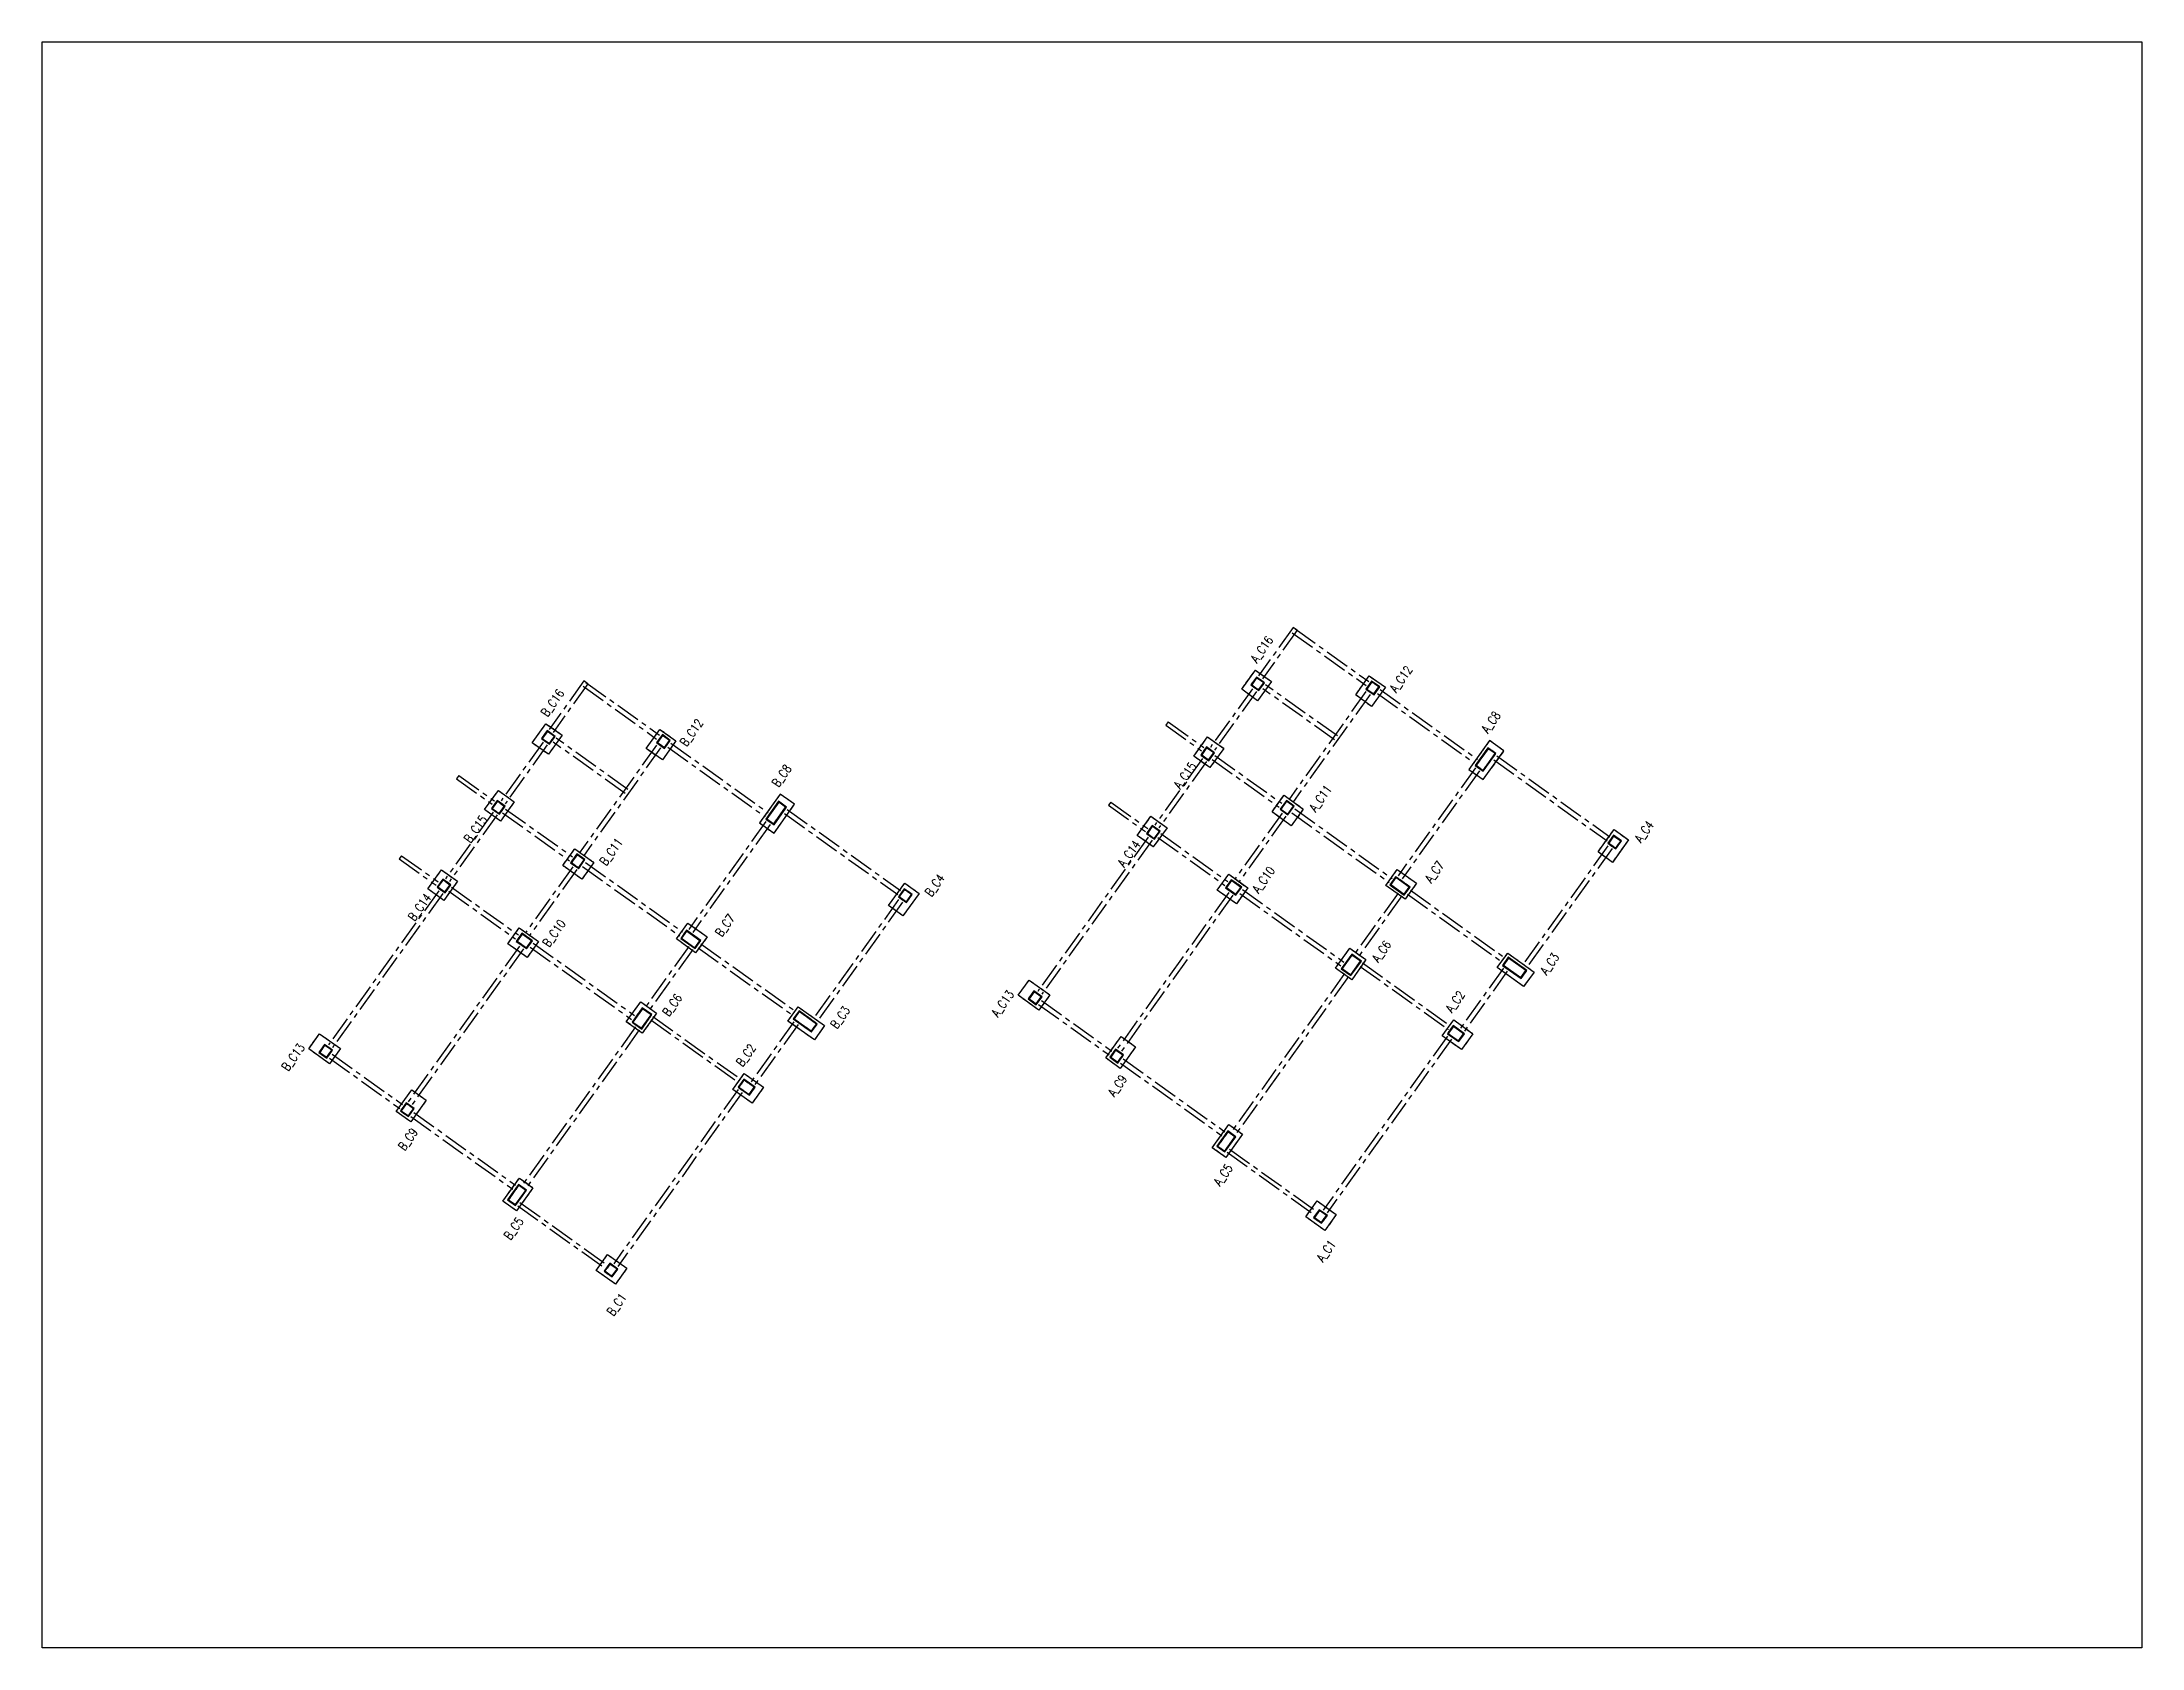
# Model space of a CAD drawing. Header units: millimetres. Extents: x 50002 to 69886, y 27475 to 200427.
# Drawn here: x 50002 to 60666, y 109874 to 118029 of the extents above; entities that cross this region are included whole.
import ezdxf
from ezdxf.enums import TextEntityAlignment as Align

# ---------------------------------------------------------------- set-up
doc = ezdxf.new("R2010")
doc.units = ezdxf.units.MM
doc.header["$LTSCALE"] = 100
doc.header["$MEASUREMENT"] = 0
doc.linetypes.add('CENTER', pattern=[2, 1.25, -0.25, 0.25, -0.25])
doc.linetypes.add('HIDDEN', pattern=[0.375, 0.25, -0.125])
for name, color, linetype in [('TC-COLUMN', 1, 'Continuous'), ('TC-TC', 4, 'Continuous'), ('TC-虛柱', 4, 'HIDDEN'), ('TC-虛鋼柱', 4, 'HIDDEN'), ('TC-鋼柱', 11, 'Continuous')]:
    doc.layers.add(name, color=color, linetype=linetype)
doc.layers.add('TC-鋼粱(隱藏)', color=183, linetype='CENTER', plot=False)
doc.styles.get("Standard").update_dxf_attribs({"font": 'txt.shx', "width": 0.8, "bigfont": 'ae.shx'})

msp = doc.modelspace()

# ---------------------------------------------------------------- texts
at = {"layer": 'TC-TC', "width": 0.8}
for s, p in [('A_C16', (56196, 114945)), ('A_C12', (56903, 114794)), ('B_C16', (52594, 114673)), ('B_C12', (53300, 114522)), ('A_C8', (57360, 114575)), ('B_C8', (53758, 114303)), ('A_C15', (55806, 114304)), ('A_C11', (56494, 114188)), ('B_C15', (52203, 114032)), ('A_C4', (58138, 114019)), ('B_C11', (52892, 113917)), ('A_C14', (55522, 113907)), ('B_C4', (54535, 113747)), ('A_C10', (56205, 113775)), ('A_C7', (57073, 113815)), ('B_C14', (51919, 113635)), ('B_C7', (53470, 113543)), ('B_C10', (52602, 113503)), ('A_C6', (56804, 113411)), ('A_C3', (57658, 113348)), ('B_C6', (53202, 113139)), ('A_C13', (54880, 113146)), ('A_C2', (57178, 113156)), ('B_C3', (54055, 113076)), ('B_C13', (51277, 112874)), ('B_C2', (53576, 112884)), ('A_C9', (55463, 112729)), ('B_C9', (51860, 112457)), ('A_C5', (56000, 112276)), ('B_C5', (52397, 112004)), ('A_C1', (56523, 111890)), ('B_C1', (52920, 111618))]:
    msp.add_text(s, height=45, rotation=54.44, dxfattribs=at).set_placement(p, align=Align.MIDDLE_CENTER)

# ---------------------------------------------------------------- linework, layer by layer
at = {"layer": 'Defpoints'}
msp.add_lwpolyline([(50002, 118029), (60666, 118029), (60666, 109874), (50002, 109874)], close=True, dxfattribs=at)
at = {"layer": 'TC-COLUMN'}
for points in [[(56094, 114742), (56164, 114839), (56245, 114781), (56175, 114683)], [(56673, 114713), (56742, 114810), (56824, 114752), (56754, 114654)], [(52491, 114470), (52561, 114567), (52643, 114509), (52573, 114412)], [(53070, 114441), (53140, 114538), (53221, 114480), (53152, 114383)], [(55851, 114402), (55921, 114500), (56003, 114442), (55933, 114344)], [(57248, 114335), (57321, 114283), (57426, 114429), (57353, 114482)], [(52249, 114131), (52319, 114228), (52400, 114170), (52330, 114072)], [(53645, 114063), (53719, 114011), (53823, 114158), (53750, 114210)], [(56309, 114204), (56407, 114134), (56346, 114049), (56248, 114119)], [(55564, 114000), (55633, 114097), (55715, 114039), (55645, 113942)], [(57904, 113916), (57985, 114030), (58058, 113977), (57977, 113863)], [(52707, 113932), (52804, 113863), (52743, 113777), (52646, 113847)], [(51961, 113728), (52031, 113825), (52112, 113767), (52042, 113670)], [(56028, 113803), (56125, 113733), (56067, 113652), (55970, 113722)], [(56884, 113827), (56982, 113757), (56924, 113676), (56826, 113746)], [(54301, 113644), (54383, 113758), (54456, 113705), (54374, 113592)], [(52425, 113531), (52523, 113461), (52465, 113380), (52367, 113450)], [(53282, 113555), (53380, 113485), (53321, 113404), (53224, 113474)], [(56571, 113325), (56644, 113427), (56725, 113369), (56653, 113267)], [(57392, 113329), (57445, 113402), (57579, 113306), (57526, 113233)], [(55014, 113265), (55120, 113190), (55064, 113112), (54959, 113188)], [(52969, 113054), (53042, 113155), (53123, 113097), (53050, 112995)], [(53790, 113057), (53842, 113130), (53976, 113034), (53924, 112961)], [(57210, 112912), (57112, 112982), (57171, 113063), (57268, 112993)], [(51411, 112993), (51517, 112918), (51462, 112840), (51356, 112916)], [(55477, 112817), (55404, 112870), (55482, 112979), (55555, 112927)], [(53608, 112640), (53510, 112710), (53568, 112791), (53666, 112721)], [(51874, 112545), (51801, 112598), (51880, 112708), (51953, 112655)], [(55944, 112414), (56029, 112532), (56098, 112483), (56014, 112365)], [(52342, 112142), (52426, 112260), (52495, 112211), (52411, 112093)], [(56516, 111993), (56419, 112063), (56477, 112144), (56574, 112074)], [(52914, 111721), (52816, 111791), (52874, 111872), (52972, 111802)]]:
    msp.add_lwpolyline(points, close=True, dxfattribs=at)
at = {"layer": 'TC-虛柱'}
for points in [[(56094, 114742), (56164, 114839), (56245, 114781), (56175, 114683)], [(56673, 114713), (56742, 114810), (56824, 114752), (56754, 114654)], [(52491, 114470), (52561, 114567), (52643, 114509), (52573, 114412)], [(53070, 114441), (53140, 114538), (53221, 114480), (53152, 114383)], [(55851, 114402), (55921, 114500), (56003, 114442), (55933, 114344)], [(57248, 114335), (57321, 114283), (57426, 114429), (57353, 114482)], [(52249, 114131), (52319, 114228), (52400, 114170), (52330, 114072)], [(53645, 114063), (53719, 114011), (53823, 114158), (53750, 114210)], [(56309, 114204), (56407, 114134), (56346, 114049), (56248, 114119)], [(55564, 114000), (55633, 114097), (55715, 114039), (55645, 113942)], [(57904, 113916), (57985, 114030), (58058, 113977), (57977, 113863)], [(52707, 113932), (52804, 113863), (52743, 113777), (52646, 113847)], [(51961, 113728), (52031, 113825), (52112, 113767), (52042, 113670)], [(56028, 113803), (56125, 113733), (56067, 113652), (55970, 113722)], [(56884, 113827), (56982, 113757), (56924, 113676), (56826, 113746)], [(54301, 113644), (54383, 113758), (54456, 113705), (54374, 113592)], [(52425, 113531), (52523, 113461), (52465, 113380), (52367, 113450)], [(53282, 113555), (53380, 113485), (53321, 113404), (53224, 113474)], [(56571, 113325), (56644, 113427), (56725, 113369), (56653, 113267)], [(57392, 113329), (57445, 113402), (57579, 113306), (57526, 113233)], [(55014, 113265), (55120, 113190), (55064, 113112), (54959, 113188)], [(52969, 113054), (53042, 113155), (53123, 113097), (53050, 112995)], [(53790, 113057), (53842, 113130), (53976, 113034), (53924, 112961)], [(57210, 112912), (57112, 112982), (57171, 113063), (57268, 112993)], [(51411, 112993), (51517, 112918), (51462, 112840), (51356, 112916)], [(55477, 112817), (55404, 112870), (55482, 112979), (55555, 112927)], [(53608, 112640), (53510, 112710), (53568, 112791), (53666, 112721)], [(51874, 112545), (51801, 112598), (51880, 112708), (51953, 112655)], [(55944, 112414), (56029, 112532), (56098, 112483), (56014, 112365)], [(52342, 112142), (52426, 112260), (52495, 112211), (52411, 112093)], [(56516, 111993), (56419, 112063), (56477, 112144), (56574, 112074)], [(52914, 111721), (52816, 111791), (52874, 111872), (52972, 111802)]]:
    msp.add_lwpolyline(points, close=True, dxfattribs=at)
at = {"layer": 'TC-虛鋼柱'}
for points in [[(56181, 114735), (56210, 114775), (56170, 114804), (56140, 114764)], [(56180, 114739), (56206, 114775), (56170, 114800), (56145, 114764)], [(56766, 114714), (56795, 114754), (56754, 114783), (56725, 114743)], [(56765, 114718), (56791, 114754), (56755, 114779), (56729, 114743)], [(52579, 114463), (52608, 114503), (52567, 114532), (52538, 114492)], [(52578, 114467), (52604, 114503), (52568, 114528), (52542, 114492)], [(53163, 114442), (53192, 114482), (53152, 114512), (53123, 114471)], [(53163, 114446), (53188, 114482), (53152, 114507), (53127, 114472)], [(55927, 114379), (55956, 114420), (55915, 114449), (55886, 114408)], [(55926, 114383), (55952, 114419), (55916, 114445), (55891, 114409)], [(57385, 114416), (57344, 114445), (57280, 114355), (57321, 114326)], [(57381, 114415), (57345, 114440), (57285, 114356), (57320, 114330)], [(52325, 114107), (52354, 114148), (52313, 114177), (52284, 114136)], [(52324, 114111), (52349, 114147), (52314, 114173), (52288, 114137)], [(53783, 114144), (53742, 114173), (53678, 114083), (53719, 114054)], [(53778, 114143), (53743, 114169), (53682, 114084), (53718, 114058)], [(56329, 114104), (56361, 114148), (56321, 114178), (56289, 114133)], [(56329, 114108), (56357, 114148), (56321, 114173), (56293, 114133)], [(55651, 113980), (55680, 114021), (55639, 114050), (55610, 114009)], [(55650, 113984), (55676, 114020), (55640, 114046), (55615, 114010)], [(52727, 113832), (52759, 113877), (52718, 113906), (52686, 113861)], [(52726, 113836), (52755, 113876), (52719, 113901), (52690, 113862)], [(57994, 113931), (58023, 113972), (57983, 114001), (57954, 113960)], [(57994, 113935), (58019, 113971), (57983, 113996), (57958, 113961)], [(52049, 113708), (52078, 113749), (52037, 113778), (52008, 113737)], [(52048, 113713), (52073, 113748), (52038, 113774), (52012, 113738)], [(54392, 113659), (54421, 113700), (54380, 113729), (54351, 113688)], [(54391, 113663), (54417, 113699), (54381, 113725), (54355, 113689)], [(56065, 113696), (56094, 113737), (56041, 113775), (56012, 113734)], [(56065, 113701), (56090, 113736), (56042, 113771), (56017, 113735)], [(56920, 113697), (56949, 113737), (56876, 113790), (56847, 113749)], [(56920, 113701), (56945, 113737), (56877, 113786), (56851, 113750)], [(52463, 113425), (52492, 113465), (52439, 113503), (52410, 113462)], [(52462, 113429), (52488, 113465), (52440, 113499), (52414, 113463)], [(53318, 113425), (53347, 113466), (53274, 113518), (53245, 113477)], [(53317, 113429), (53343, 113465), (53274, 113514), (53249, 113478)], [(56649, 113288), (56702, 113361), (56653, 113396), (56600, 113323)], [(56649, 113292), (56697, 113361), (56653, 113392), (56605, 113324)], [(57513, 113274), (57542, 113314), (57448, 113381), (57419, 113340)], [(57512, 113278), (57537, 113314), (57449, 113377), (57423, 113341)], [(55051, 113140), (55080, 113181), (55039, 113210), (55010, 113170)], [(55050, 113145), (55076, 113180), (55040, 113206), (55014, 113170)], [(53047, 113016), (53099, 113090), (53050, 113124), (52998, 113051)], [(53046, 113021), (53095, 113089), (53051, 113120), (53002, 113052)], [(53910, 113002), (53939, 113042), (53846, 113109), (53817, 113069)], [(53909, 113006), (53935, 113042), (53846, 113105), (53821, 113069)], [(57196, 112953), (57225, 112993), (57168, 113034), (57139, 112993)], [(57195, 112957), (57221, 112993), (57169, 113030), (57143, 112994)], [(51448, 112869), (51477, 112909), (51437, 112938), (51408, 112898)], [(51448, 112873), (51473, 112909), (51437, 112934), (51412, 112898)], [(55465, 112844), (55494, 112885), (55454, 112914), (55425, 112873)], [(55465, 112848), (55490, 112884), (55454, 112910), (55429, 112874)], [(53594, 112681), (53623, 112721), (53566, 112762), (53537, 112721)], [(53593, 112685), (53619, 112721), (53566, 112758), (53541, 112722)], [(51863, 112572), (51892, 112613), (51851, 112642), (51822, 112601)], [(51862, 112576), (51888, 112612), (51852, 112638), (51826, 112602)], [(56009, 112393), (56064, 112470), (56024, 112499), (55968, 112422)], [(56008, 112397), (56060, 112469), (56024, 112495), (55972, 112422)], [(52407, 112121), (52462, 112198), (52421, 112227), (52366, 112150)], [(52406, 112125), (52458, 112197), (52422, 112223), (52370, 112150)], [(56499, 112030), (56529, 112070), (56488, 112099), (56459, 112059)], [(56499, 112034), (56524, 112070), (56489, 112095), (56463, 112059)], [(52897, 111758), (52926, 111798), (52885, 111827), (52856, 111787)], [(52896, 111762), (52922, 111798), (52886, 111823), (52860, 111788)]]:
    msp.add_lwpolyline(points, close=True, dxfattribs=at)
at = {"layer": 'TC-鋼柱'}
for points in [[(56181, 114735), (56210, 114775), (56170, 114804), (56140, 114764)], [(56180, 114739), (56206, 114775), (56170, 114800), (56145, 114764)], [(56766, 114714), (56795, 114754), (56754, 114783), (56725, 114743)], [(56765, 114718), (56791, 114754), (56755, 114779), (56729, 114743)], [(52579, 114463), (52608, 114503), (52567, 114532), (52538, 114492)], [(52578, 114467), (52604, 114503), (52568, 114528), (52542, 114492)], [(53163, 114442), (53192, 114482), (53152, 114512), (53123, 114471)], [(53163, 114446), (53188, 114482), (53152, 114507), (53127, 114472)], [(55927, 114379), (55956, 114420), (55915, 114449), (55886, 114408)], [(55926, 114383), (55952, 114419), (55916, 114445), (55891, 114409)], [(57385, 114416), (57344, 114445), (57280, 114355), (57321, 114326)], [(57381, 114415), (57345, 114440), (57285, 114356), (57320, 114330)], [(52325, 114107), (52354, 114148), (52313, 114177), (52284, 114136)], [(52324, 114111), (52349, 114147), (52314, 114173), (52288, 114137)], [(53783, 114144), (53742, 114173), (53678, 114083), (53719, 114054)], [(53778, 114143), (53743, 114169), (53682, 114084), (53718, 114058)], [(56329, 114104), (56361, 114148), (56321, 114178), (56289, 114133)], [(56329, 114108), (56357, 114148), (56321, 114173), (56293, 114133)], [(55651, 113980), (55680, 114021), (55639, 114050), (55610, 114009)], [(55650, 113984), (55676, 114020), (55640, 114046), (55615, 114010)], [(52727, 113832), (52759, 113877), (52718, 113906), (52686, 113861)], [(52726, 113836), (52755, 113876), (52719, 113901), (52690, 113862)], [(57994, 113931), (58023, 113972), (57983, 114001), (57954, 113960)], [(57994, 113935), (58019, 113971), (57983, 113996), (57958, 113961)], [(52049, 113708), (52078, 113749), (52037, 113778), (52008, 113737)], [(52048, 113713), (52073, 113748), (52038, 113774), (52012, 113738)], [(54392, 113659), (54421, 113700), (54380, 113729), (54351, 113688)], [(54391, 113663), (54417, 113699), (54381, 113725), (54355, 113689)], [(56065, 113696), (56094, 113737), (56041, 113775), (56012, 113734)], [(56065, 113701), (56090, 113736), (56042, 113771), (56017, 113735)], [(56920, 113697), (56949, 113737), (56876, 113790), (56847, 113749)], [(56920, 113701), (56945, 113737), (56877, 113786), (56851, 113750)], [(52463, 113425), (52492, 113465), (52439, 113503), (52410, 113462)], [(52462, 113429), (52488, 113465), (52440, 113499), (52414, 113463)], [(53318, 113425), (53347, 113466), (53274, 113518), (53245, 113477)], [(53317, 113429), (53343, 113465), (53274, 113514), (53249, 113478)], [(56649, 113288), (56702, 113361), (56653, 113396), (56600, 113323)], [(56649, 113292), (56697, 113361), (56653, 113392), (56605, 113324)], [(57513, 113274), (57542, 113314), (57448, 113381), (57419, 113340)], [(57512, 113278), (57537, 113314), (57449, 113377), (57423, 113341)], [(55051, 113140), (55080, 113181), (55039, 113210), (55010, 113170)], [(55050, 113145), (55076, 113180), (55040, 113206), (55014, 113170)], [(53047, 113016), (53099, 113090), (53050, 113124), (52998, 113051)], [(53046, 113021), (53095, 113089), (53051, 113120), (53002, 113052)], [(53910, 113002), (53939, 113042), (53846, 113109), (53817, 113069)], [(53909, 113006), (53935, 113042), (53846, 113105), (53821, 113069)], [(57196, 112953), (57225, 112993), (57168, 113034), (57139, 112993)], [(57195, 112957), (57221, 112993), (57169, 113030), (57143, 112994)], [(51448, 112869), (51477, 112909), (51437, 112938), (51408, 112898)], [(51448, 112873), (51473, 112909), (51437, 112934), (51412, 112898)], [(55465, 112844), (55494, 112885), (55454, 112914), (55425, 112873)], [(55465, 112848), (55490, 112884), (55454, 112910), (55429, 112874)], [(53594, 112681), (53623, 112721), (53566, 112762), (53537, 112721)], [(53593, 112685), (53619, 112721), (53566, 112758), (53541, 112722)], [(51863, 112572), (51892, 112613), (51851, 112642), (51822, 112601)], [(51862, 112576), (51888, 112612), (51852, 112638), (51826, 112602)], [(56009, 112393), (56064, 112470), (56024, 112499), (55968, 112422)], [(56008, 112397), (56060, 112469), (56024, 112495), (55972, 112422)], [(52407, 112121), (52462, 112198), (52421, 112227), (52366, 112150)], [(52406, 112125), (52458, 112197), (52422, 112223), (52370, 112150)], [(56499, 112030), (56529, 112070), (56488, 112099), (56459, 112059)], [(56499, 112034), (56524, 112070), (56489, 112095), (56463, 112059)], [(52897, 111758), (52926, 111798), (52885, 111827), (52856, 111787)], [(52896, 111762), (52922, 111798), (52886, 111823), (52860, 111788)]]:
    msp.add_lwpolyline(points, close=True, dxfattribs=at)
at = {"layer": 'TC-鋼粱(隱藏)'}
for p, q in [((56356, 115056), (56179, 114810)), ((56376, 115042), (56200, 114795)), ((56351, 115028), (56726, 114761)), ((56376, 115042), (56356, 115056)), ((56366, 115049), (56740, 114781)), ((52753, 114784), (52577, 114538)), ((52773, 114770), (52597, 114523)), ((52749, 114757), (53123, 114489)), ((52773, 114770), (52753, 114784)), ((52763, 114777), (53138, 114509)), ((56580, 114505), (56215, 114765)), ((56149, 114745), (55935, 114447)), ((56169, 114731), (55956, 114432)), ((56565, 114485), (56201, 114745)), ((56725, 114730), (56333, 114181)), ((56746, 114716), (56353, 114167)), ((56783, 114720), (57277, 114367)), ((56797, 114740), (57291, 114387)), ((55720, 114576), (55709, 114560)), ((55709, 114560), (55890, 114430)), ((55720, 114576), (55901, 114447)), ((52546, 114473), (52333, 114175)), ((52567, 114459), (52353, 114160)), ((52963, 114213), (52598, 114473)), ((52977, 114233), (52613, 114494)), ((53123, 114458), (52730, 113909)), ((53143, 114444), (52751, 113895)), ((53180, 114448), (53674, 114095)), ((53195, 114469), (53689, 114115)), ((55895, 114390), (55653, 114052)), ((55915, 114375), (55674, 114038)), ((55944, 114386), (56284, 114143)), ((55958, 114406), (56298, 114163)), ((57281, 114343), (56888, 113794)), ((57301, 114328), (56909, 113779)), ((57374, 114383), (57950, 113972)), ((57389, 114404), (57964, 113992)), ((52118, 114304), (52106, 114288)), ((52106, 114288), (52287, 114158)), ((52118, 114304), (52299, 114175)), ((52292, 114118), (52051, 113780)), ((52341, 114114), (52681, 113871)), ((52356, 114134), (52696, 113891)), ((53786, 114132), (54362, 113720)), ((55430, 114169), (55418, 114153)), ((55418, 114153), (55605, 114019)), ((55430, 114169), (55617, 114035)), ((56299, 114113), (56058, 113776)), ((56349, 114114), (56843, 113761)), ((56364, 114135), (56858, 113781)), ((52313, 114104), (52071, 113766)), ((53678, 114071), (53286, 113522)), ((53699, 114056), (53306, 113507)), ((53772, 114111), (54347, 113700)), ((55684, 114009), (56023, 113766)), ((56319, 114098), (56078, 113761)), ((55619, 113991), (55059, 113208)), ((55639, 113976), (55079, 113194)), ((55669, 113989), (56009, 113746)), ((57954, 113947), (57521, 113341)), ((57975, 113933), (57541, 113327)), ((51827, 113897), (51816, 113881)), ((51816, 113881), (52003, 113747)), ((51827, 113897), (52014, 113764)), ((52697, 113841), (52455, 113504)), ((52717, 113827), (52476, 113489)), ((52747, 113842), (53241, 113489)), ((52761, 113863), (53255, 113509)), ((52016, 113719), (51457, 112936)), ((52037, 113705), (51477, 112922)), ((52067, 113717), (52406, 113474)), ((52081, 113737), (52421, 113495)), ((56029, 113710), (55464, 112919)), ((56049, 113696), (55484, 112904)), ((56084, 113705), (56598, 113337)), ((56098, 113725), (56613, 113357)), ((56888, 113707), (56667, 113398)), ((56908, 113693), (56687, 113384)), ((56936, 113701), (57418, 113356)), ((56951, 113721), (57433, 113377)), ((54352, 113675), (53919, 113069)), ((54372, 113661), (53939, 113055)), ((52427, 113438), (51861, 112647)), ((52447, 113424), (51881, 112633)), ((52481, 113433), (52996, 113065)), ((52496, 113453), (53010, 113086)), ((53286, 113436), (53065, 113126)), ((53306, 113421), (53085, 113112)), ((53334, 113429), (53816, 113085)), ((53348, 113450), (53830, 113105)), ((56617, 113299), (56044, 112497)), ((56637, 113284), (56064, 112482)), ((56695, 113335), (57143, 113015)), ((56707, 113352), (57154, 113032)), ((57423, 113326), (57205, 113020)), ((57443, 113311), (57225, 113006)), ((55078, 113161), (55435, 112905)), ((53093, 113063), (53540, 112744)), ((53104, 113080), (53552, 112760)), ((53820, 113054), (53602, 112748)), ((55063, 113141), (55421, 112885)), ((53015, 113027), (52441, 112225)), ((53035, 113013), (52461, 112210)), ((53841, 113039), (53622, 112734)), ((57139, 112981), (56508, 112097)), ((57160, 112966), (56528, 112083)), ((51461, 112869), (51818, 112613)), ((51475, 112889), (51833, 112633)), ((55478, 112844), (55994, 112475)), ((55492, 112865), (56009, 112495)), ((53537, 112709), (52905, 111825)), ((53557, 112694), (52926, 111811)), ((51875, 112572), (52392, 112203)), ((51890, 112593), (52406, 112224)), ((56032, 112407), (56471, 112093)), ((56020, 112391), (56459, 112077)), ((52418, 112119), (52857, 111805)), ((52429, 112135), (52869, 111821))]:
    msp.add_line(p, q, dxfattribs=at)

msp.set_redraw_order([(e.dxf.handle, doc.entitydb.next_handle()) for e in msp.query("TEXT MTEXT ATTDEF DIMENSION ARC_DIMENSION")])  # texts and dimensions are drawn at this point

doc.saveas('drawing.dxf')
